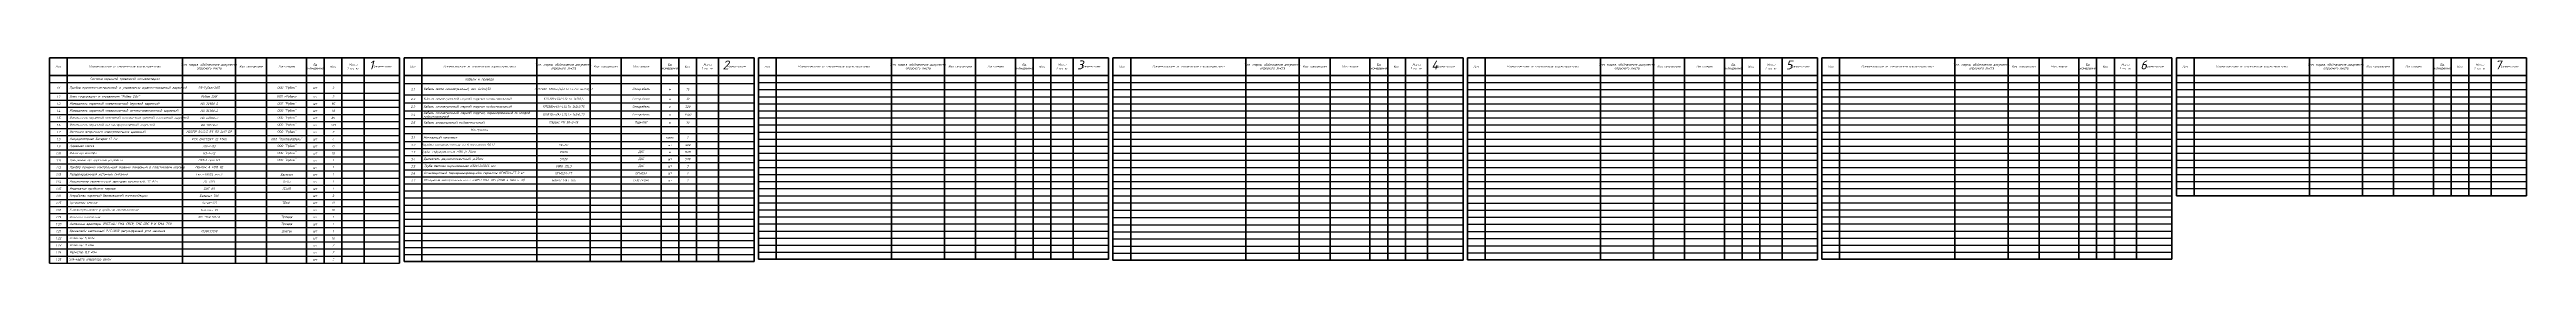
# Model space of a CAD drawing. Header units: millimetres. Extents: x 0 to 2795, y 0 to 232.
import ezdxf

# ---------------------------------------------------------------- set-up
doc = ezdxf.new("R2010")
doc.units = ezdxf.units.MM
doc.layers.get('Defpoints').update_dxf_attribs({"color": 42})
doc.styles.add('ISOCPEUR', font='isocpeui.ttf', dxfattribs={"height": 250})

# ---------------------------------------------------------------- blocks, each defined once
blk = doc.blocks.new('*T1')
at = {"color": 0, "linetype": 'ByBlock', "lineweight": 70, "transparency": 16777216}
for p, q in [((0, 0), (395, 0)), ((0, 0), (0, -232.4)), ((20, 0), (20, -232.4)), ((150, 0), (150, -232.4)), ((210, 0), (210, -232.4)), ((245, 0), (245, -232.4)), ((290, 0), (290, -232.4)), ((310, 0), (310, -232.4)), ((330, 0), (330, -232.4)), ((355, 0), (355, -232.4)), ((395, 0), (395, -232.4)), ((400, 0), (795, 0)), ((400, 0), (400, -230.6)), ((420, 0), (420, -230.6)), ((550, 0), (550, -230.6)), ((610, 0), (610, -230.6)), ((645, 0), (645, -230.6)), ((690, 0), (690, -230.6)), ((710, 0), (710, -230.6)), ((730, 0), (730, -230.6)), ((755, 0), (755, -230.6)), ((795, 0), (795, -230.6)), ((800, 0), (1195, 0)), ((800, 0), (800, -228)), ((820, 0), (820, -228)), ((950, 0), (950, -228)), ((1010, 0), (1010, -228)), ((1045, 0), (1045, -228)), ((1090, 0), (1090, -228)), ((1110, 0), (1110, -228)), ((1130, 0), (1130, -228)), ((1155, 0), (1155, -228)), ((1195, 0), (1195, -228)), ((1200, 0), (1595, 0)), ((1200, 0), (1200, -229)), ((1220, 0), (1220, -229)), ((1350, 0), (1350, -229)), ((1410, 0), (1410, -229)), ((1445, 0), (1445, -229)), ((1490, 0), (1490, -229)), ((1510, 0), (1510, -229)), ((1530, 0), (1530, -229)), ((1555, 0), (1555, -229)), ((1595, 0), (1595, -229)), ((1600, 0), (1995, 0)), ((1600, 0), (1600, -228.6)), ((1620, 0), (1620, -228.6)), ((1750, 0), (1750, -228.6)), ((1810, 0), (1810, -228.6)), ((1845, 0), (1845, -228.6)), ((1890, 0), (1890, -228.6)), ((1910, 0), (1910, -228.6)), ((1930, 0), (1930, -228.6)), ((1955, 0), (1955, -228.6)), ((1995, 0), (1995, -228.6)), ((2000, 0), (2395, 0)), ((2000, 0), (2000, -228)), ((2020, 0), (2020, -228)), ((2150, 0), (2150, -228)), ((2210, 0), (2210, -228)), ((2245, 0), (2245, -228)), ((2290, 0), (2290, -228)), ((2310, 0), (2310, -228)), ((2330, 0), (2330, -228)), ((2355, 0), (2355, -228)), ((2395, 0), (2395, -228)), ((2400, 0), (2795, 0)), ((2400, 0), (2400, -156)), ((2420, 0), (2420, -156)), ((2550, 0), (2550, -156)), ((2610, 0), (2610, -156)), ((2645, 0), (2645, -156)), ((2690, 0), (2690, -156)), ((2710, 0), (2710, -156)), ((2730, 0), (2730, -156)), ((2755, 0), (2755, -156)), ((2795, 0), (2795, -156)), ((0, -20), (395, -20)), ((2400, -156), (2795, -156))]:
    blk.add_line(p, q, dxfattribs=at)
at = {"color": 0, "linetype": 'ByBlock', "lineweight": 25, "transparency": 16777216}
for p, q in [((400, -20), (795, -20)), ((800, -20), (1195, -20)), ((1200, -20), (1595, -20)), ((1600, -20), (1995, -20)), ((2000, -20), (2395, -20)), ((2400, -20), (2795, -20)), ((0, -28), (395, -28)), ((0, -40), (395, -40)), ((0, -48), (395, -48)), ((400, -28.9), (795, -28.9)), ((400, -42), (795, -42)), ((400, -50.9), (795, -50.9)), ((800, -28), (1195, -28)), ((800, -36), (1195, -36)), ((800, -44), (1195, -44)), ((800, -52), (1195, -52)), ((1200, -28), (1595, -28)), ((1200, -36), (1595, -36)), ((1200, -44), (1595, -44)), ((1200, -52), (1595, -52)), ((1600, -28), (1995, -28)), ((1600, -36), (1995, -36)), ((1600, -44), (1995, -44)), ((1600, -52), (1995, -52)), ((2000, -28), (2395, -28)), ((2000, -36), (2395, -36)), ((2000, -44), (2395, -44)), ((2000, -52), (2395, -52)), ((2400, -28), (2795, -28)), ((2400, -36), (2795, -36)), ((2400, -44), (2795, -44)), ((2400, -52), (2795, -52)), ((0, -56), (395, -56)), ((0, -64), (395, -64)), ((0, -72), (395, -72)), ((0, -80), (395, -80)), ((400, -59.8), (795, -59.8)), ((400, -68.7), (795, -68.7)), ((400, -77.7), (795, -77.7)), ((800, -60), (1195, -60)), ((800, -68), (1195, -68)), ((800, -76), (1195, -76)), ((1200, -60), (1595, -60)), ((1200, -68), (1595, -68)), ((1200, -76), (1595, -76)), ((1600, -60), (1995, -60)), ((1600, -68), (1995, -68)), ((1600, -76), (1995, -76)), ((2000, -60), (2395, -60)), ((2000, -68), (2395, -68)), ((2000, -76), (2395, -76)), ((2400, -60), (2795, -60)), ((2400, -68), (2795, -68)), ((2400, -76), (2795, -76)), ((0, -88), (395, -88)), ((0, -96), (395, -96)), ((0, -104), (395, -104)), ((400, -85.7), (795, -85.7)), ((400, -94.6), (795, -94.6)), ((400, -102.6), (795, -102.6)), ((400, -110.6), (795, -110.6)), ((800, -84), (1195, -84)), ((800, -92), (1195, -92)), ((800, -100), (1195, -100)), ((800, -108), (1195, -108)), ((1200, -84), (1595, -84)), ((1200, -92), (1595, -92)), ((1200, -100), (1595, -100)), ((1200, -108), (1595, -108)), ((1600, -84), (1995, -84)), ((1600, -92), (1995, -92)), ((1600, -100), (1995, -100)), ((1600, -108), (1995, -108)), ((2000, -84), (2395, -84)), ((2000, -92), (2395, -92)), ((2000, -100), (2395, -100)), ((2000, -108), (2395, -108)), ((2400, -84), (2795, -84)), ((2400, -92), (2795, -92)), ((2400, -100), (2795, -100)), ((2400, -108), (2795, -108)), ((0, -112), (395, -112)), ((0, -120), (395, -120)), ((0, -128), (395, -128)), ((0, -136.2), (395, -136.2)), ((400, -118.6), (795, -118.6)), ((400, -126.6), (795, -126.6)), ((400, -134.6), (795, -134.6)), ((800, -116), (1195, -116)), ((800, -124), (1195, -124)), ((800, -132), (1195, -132)), ((1200, -116), (1595, -116)), ((1200, -124), (1595, -124)), ((1200, -132), (1595, -132)), ((1600, -116), (1995, -116)), ((1600, -124), (1995, -124)), ((1600, -132), (1995, -132)), ((2000, -116), (2395, -116)), ((2000, -124), (2395, -124)), ((2000, -132), (2395, -132)), ((2400, -116), (2795, -116)), ((2400, -124), (2795, -124)), ((2400, -132), (2795, -132)), ((0, -144.2), (395, -144.2)), ((0, -152.2), (395, -152.2)), ((0, -160.2), (395, -160.2)), ((400, -142.6), (795, -142.6)), ((400, -150.6), (795, -150.6)), ((400, -158.6), (795, -158.6)), ((400, -166.6), (795, -166.6)), ((800, -140), (1195, -140)), ((800, -148), (1195, -148)), ((800, -156), (1195, -156)), ((800, -164), (1195, -164)), ((1200, -140), (1595, -140)), ((1200, -148), (1595, -148)), ((1200, -156), (1595, -156)), ((1200, -164), (1595, -164)), ((1600, -140), (1995, -140)), ((1600, -148), (1995, -148)), ((1600, -156), (1995, -156)), ((1600, -164.4), (1995, -164.4)), ((2000, -140), (2395, -140)), ((2000, -148), (2395, -148)), ((2000, -156), (2395, -156)), ((2000, -164), (2395, -164)), ((2400, -140), (2795, -140)), ((2400, -148), (2795, -148)), ((0, -168.2), (395, -168.2)), ((0, -176.2), (395, -176.2)), ((0, -184.2), (395, -184.2)), ((0, -192.2), (395, -192.2)), ((400, -174.6), (795, -174.6)), ((400, -182.6), (795, -182.6)), ((400, -190.6), (795, -190.6)), ((800, -172), (1195, -172)), ((800, -180), (1195, -180)), ((800, -188), (1195, -188)), ((1200, -172.4), (1595, -172.4)), ((1200, -180.8), (1595, -180.8)), ((1200, -189), (1595, -189)), ((1600, -172.4), (1995, -172.4)), ((1600, -180.4), (1995, -180.4)), ((1600, -188.4), (1995, -188.4)), ((2000, -172), (2395, -172)), ((2000, -180), (2395, -180)), ((2000, -188), (2395, -188)), ((0, -200.2), (395, -200.2)), ((0, -208.2), (395, -208.2)), ((0, -216.2), (395, -216.2)), ((400, -198.6), (795, -198.6)), ((400, -206.6), (795, -206.6)), ((400, -214.6), (795, -214.6)), ((400, -222.6), (795, -222.6)), ((800, -196), (1195, -196)), ((800, -204), (1195, -204)), ((800, -212), (1195, -212)), ((800, -220), (1195, -220)), ((1200, -197), (1595, -197)), ((1200, -205), (1595, -205)), ((1200, -213), (1595, -213)), ((1200, -221), (1595, -221)), ((1600, -196.6), (1995, -196.6)), ((1600, -204.6), (1995, -204.6)), ((1600, -212.6), (1995, -212.6)), ((1600, -220.6), (1995, -220.6)), ((2000, -196), (2395, -196)), ((2000, -204), (2395, -204)), ((2000, -212), (2395, -212)), ((2000, -220), (2395, -220)), ((0, -224.3), (395, -224.3)), ((0, -232.4), (395, -232.4)), ((400, -230.6), (795, -230.6)), ((800, -228), (1195, -228)), ((1200, -229), (1595, -229)), ((1600, -228.6), (1995, -228.6)), ((2000, -228), (2395, -228))]:
    blk.add_line(p, q, dxfattribs=at)
at = {"transparency": 16777216, "char_height": 2.5, "style": 'ISOCPEUR'}
for s, insert, width, attachment_point in [('Поз.', (10, -10), 19, 5), ('Наименование и техническая характеристика', (85, -10), 125, 5), ('Система охранной тревожной сигнализации', (85, -24), 125, 5), ('Тип, марка, обозначение документа, опросного листа', (180, -10), 59, 5), ('Код продукции', (227.5, -10), 34, 5), ('Поставщик', (267.5, -10), 44, 5), ('Ед. измерения', (300, -10), 19, 5), ('Кол.', (320, -10), 19, 5), ('Масса\\P1 ед. кг', (342.5, -10), 24, 5), ('Примечание', (375, -10), 39, 5), ('Поз.', (410, -10), 19, 5), ('Наименование и техническая характеристика', (485, -10), 125, 5), ('Кабели и провода', (485, -24.5), 126, 5), ('Тип, марка, обозначение документа, опросного листа', (580, -10), 59, 5), ('Код продукции', (627.5, -10), 34, 5), ('Поставщик', (667.5, -10), 44, 5), ('Ед. измерения', (700, -10), 19, 5), ('Кол.', (720, -10), 19, 5), ('Масса\\P1 ед. кг', (742.5, -10), 24, 5), ('Примечание', (775, -10), 39, 5), ('Поз.', (810, -10), 19, 5), ('Наименование и техническая характеристика', (885, -10), 125, 5), ('Тип, марка, обозначение документа, опросного листа', (980, -10), 59, 5), ('Код продукции', (1027.5, -10), 34, 5), ('Поставщик', (1067.5, -10), 44, 5), ('Ед. измерения', (1100, -10), 19, 5), ('Кол.', (1120, -10), 19, 5), ('Масса\\P1 ед. кг', (1142.5, -10), 24, 5), ('Примечание', (1175, -10), 39, 5), ('Поз.', (1210, -10), 19, 5), ('Наименование и техническая характеристика', (1285, -10), 125, 5), ('Тип, марка, обозначение документа, опросного листа', (1380, -10), 59, 5), ('Код продукции', (1427.5, -10), 34, 5), ('Поставщик', (1467.5, -10), 44, 5), ('Ед. измерения', (1500, -10), 19, 5), ('Кол.', (1520, -10), 19, 5), ('Масса\\P1 ед. кг', (1542.5, -10), 24, 5), ('Примечание', (1575, -10), 39, 5), ('Поз.', (1610, -10), 19, 5), ('Наименование и техническая характеристика', (1685, -10), 125, 5), ('Тип, марка, обозначение документа, опросного листа', (1780, -10), 59, 5), ('Код продукции', (1827.5, -10), 34, 5), ('Поставщик', (1867.5, -10), 44, 5), ('Ед. измерения', (1900, -10), 19, 5), ('Кол.', (1920, -10), 19, 5), ('Масса\\P1 ед. кг', (1942.5, -10), 24, 5), ('Примечание', (1975, -10), 39, 5), ('Поз.', (2010, -10), 19, 5), ('Наименование и техническая характеристика', (2085, -10), 125, 5), ('Тип, марка, обозначение документа, опросного листа', (2180, -10), 59, 5), ('Код продукции', (2227.5, -10), 34, 5), ('Поставщик', (2267.5, -10), 44, 5), ('Ед. измерения', (2300, -10), 19, 5), ('Кол.', (2320, -10), 19, 5), ('Масса\\P1 ед. кг', (2342.5, -10), 24, 5), ('Примечание', (2375, -10), 39, 5), ('Поз.', (2410, -10), 19, 5), ('Наименование и техническая характеристика', (2485, -10), 125, 5), ('Тип, марка, обозначение документа, опросного листа', (2580, -10), 59, 5), ('Код продукции', (2627.5, -10), 34, 5), ('Поставщик', (2667.5, -10), 44, 5), ('Ед. измерения', (2700, -10), 19, 5), ('Кол.', (2720, -10), 19, 5), ('Масса\\P1 ед. кг', (2742.5, -10), 24, 5), ('Примечание', (2775, -10), 39, 5), ('1.2', (10, -44), 19.8, 5), ('1.3', (10, -52), 19.8, 5), ('1.1', (10, -34), 19.8, 5), ('Прибор приемно-контрольный и управления охранно-пожарный адресный', (22.5, -34), 125, 4), ('Блок индикации и управления "Рубеж-БИУ"', (22.5, -44), 125, 4), ('Извещатель охранный поверхностный звуковой адресный', (22.5, -52), 125, 4), ('R3-Рубеж-2ОП', (180, -34), 59.8, 5), ('ИО 32920-2', (180, -52), 59.8, 5), ('Рубеж-БИУ', (180, -44), 59.8, 5), ('ООО «Рубеж»', (267.5, -44), 44.8, 5), ('ООО "Рубеж"', (267.5, -34), 44.8, 5), ('ООО "Рубеж"', (267.5, -52), 44.8, 5), ('шт.', (300, -34), 19.8, 5), ('шт.', (300, -44), 19.8, 5), ('шт.', (300, -52), 19.8, 5), ('95', (320, -52), 19.8, 5), ('2', (320, -34), 19.8, 5), ('2', (320, -44), 19.8, 5), ('2.2', (410, -46.5), 19.8, 5), ('2.3', (410, -55.4), 19.8, 5), ('2.1', (410, -35.5), 19.8, 5), ('Кабель связи симметричный, сеч. 4x2x0,52', (422, -35.5), 126, 4), ('Кабель симметричный парной скрутки низкотоксичный', (422, -46.5), 126, 4), ('Кабель симметричный парной скрутки низкотоксичный', (422, -55.4), 126, 4), ('ЛОУТОКС КВПнг(A)-LSLTx-5e 4x2x0,52', (580, -35.5), 59.8, 5), ('КПСВВнг(А)-LSLTx 2х2х0,75', (580, -55.4), 59.8, 5), ('КПСВВнг(А)-LSLTx 1x2x1,5', (580, -46.5), 59.8, 5), ('Спецкабель', (667.5, -35.5), 44.8, 5), ('Спецкабель', (667.5, -46.5), 44.8, 5), ('Спецкабель', (667.5, -55.4), 44.8, 5), ('м', (700, -35.5), 19.8, 5), ('м', (700, -46.5), 19.8, 5), ('м', (700, -55.4), 19.8, 5), ('320', (720, -55.4), 19.8, 5), ('70', (720, -35.5), 19.8, 5), ('10', (720, -46.5), 19.8, 5), ('1.4', (10, -60), 19.8, 5), ('1.5', (10, -68), 19.8, 5), ('1.6', (10, -76), 19.8, 5), ('1.7', (10, -84), 19.8, 5), ('Извещатель охранный поверхностный оптико-электронный адресный', (22.5, -60), 125, 4), ('Извещатель охранный объемный оптико-электронный пассивный адресный', (22.5, -68), 125, 4), ('Извещатель охранный магнитоуправляемый адресный', (22.5, -76), 125, 4), ('Источник вторичного электропитания адресный', (22.5, -84), 125, 4), ('ИВЭПР 24/2,5 RS-R3 2х17 БР', (180, -84), 59.8, 5), ('ИО 40920-2', (180, -68), 59.8, 5), ('ИО 30920-2', (180, -60), 59.8, 5), ('ИО 10220-2', (180, -76), 59.8, 5), ('ООО "Рубеж"', (267.5, -60), 44, 5), ('ООО "Рубеж"', (267.5, -68), 44, 5), ('ООО "Рубеж"', (267.5, -76), 44, 5), ('ООО "Рубеж"', (267.5, -84), 44, 5), ('шт.', (300, -60), 19.8, 5), ('шт.', (300, -68), 19.8, 5), ('шт.', (300, -76), 19.8, 5), ('шт.', (300, -84), 19.8, 5), ('333', (320, -76), 19.8, 5), ('89', (320, -68), 19.8, 5), ('18', (320, -60), 19.8, 5), ('2', (320, -84), 19.8, 5), ('2.4', (410, -64.3), 19.8, 5), ('2.5', (410, -73.2), 19.8, 5), ('Кабель симметричный парной скрутки, экранированный со слюдой низкотоксичный', (422, -64.3), 126, 4), ('Кабель коаксиальный низкотоксичный', (422, -73.2), 126, 4), ('Материалы', (485, -81.7), 126, 5), ('КПВЭВнг(А)-LSLTx 1х2х0,75', (580, -64.3), 59.8, 5), ('Паракс РК 50-3-18', (580, -73.2), 59.8, 5), ('Спецкабель', (667.5, -64.3), 44.8, 5), ('Паритет', (667.5, -73.2), 44.8, 5), ('м', (700, -64.3), 19.8, 5), ('м', (700, -73.2), 19.8, 5), ('3500', (720, -64.3), 19.8, 5), ('10', (720, -73.2), 19.8, 5), ('1.10', (10, -108), 19.8, 5), ('1.8', (10, -92), 19.8, 5), ('1.9', (10, -100), 19.8, 5), ('Аккумуляторная батарея 17 Ач', (22.5, -92), 125, 4), ('Адресная метка', (22.5, -100), 125, 4), ('Изолятор шлейфа', (22.5, -108), 125, 4), ('PTK-BATTERY 12-17Ah', (180, -92), 59.8, 5), ('АМ-1-R3', (180, -100), 59.8, 5), ('ИЗ-1-R3', (180, -108), 59.8, 5), ('ООО "ПожТехКабель"', (267.5, -92), 44, 5), ('ООО "Рубеж"', (267.5, -100), 44, 5), ('ООО "Рубеж"', (267.5, -108), 44, 5), ('шт.', (300, -92), 19.8, 5), ('шт.', (300, -100), 19.8, 5), ('шт.', (300, -108), 19.8, 5), ('15', (320, -108), 19.8, 5), ('11', (320, -100), 19.8, 5), ('4', (320, -92), 19.8, 5), ('3.2', (410, -98.6), 19.8, 5), ('3.3', (410, -106.6), 19.8, 5), ('3.1', (410, -90.1), 19.8, 5), ('Коробка соединительная на 6 контактов (КСС)', (420.1, -98.6), 129.8, 4), ('Труба гофрированная ПВХ Д=20мм', (420.1, -106.6), 129.8, 4), ('Монтажный комплект', (422, -90.1), 126, 4), ('УК-2П', (580, -98.6), 59.8, 5), ('91920', (580, -106.6), 59.8, 5), ('ДКС', (667.5, -106.6), 44.8, 5), ('комп.', (700, -90.1), 19.8, 5), ('шт', (700, -98.6), 19.8, 5), ('м', (700, -106.6), 19.8, 5), ('1600', (720, -106.6), 19.8, 5), ('400', (720, -98.6), 19.8, 5), ('1', (720, -90.1), 19.8, 5), ('1.14', (10, -140.2), 19.8, 5), ('1.12', (10, -124), 19.8, 5), ('1.13', (10, -132.1), 19.8, 5), ('1.11', (10, -116), 19.8, 5), ('Аккумулятор герметичный свинцово-кислотный, 17 А/ч', (22.5, -140.2), 125, 4), ('Программатор адресных устройств', (22.5, -116), 125, 4), ('Прибор приемно-контрольный охранно-пожарный в пластиковом корпусе', (22.5, -124), 125, 4), ('Резервированный источник питания ', (22.5, -132.1), 125, 4), ('Приток-А-КОП-02', (180, -124), 59.8, 5), ('Скат-1200Д исп.2', (180, -132.1), 59.8, 5), ('ПКУ-1 прот.R3', (180, -116), 59.8, 5), ('DT 1217', (180, -140.2), 59.8, 5), ('ООО "Рубеж"', (267.5, -116), 44, 5), ('Бастион', (267.5, -132.1), 44, 5), ('Delta', (267.5, -140.2), 44, 5), ('шт.', (300, -116), 19.8, 5), ('шт.', (300, -124), 19.8, 5), ('шт.', (300, -132.1), 19.8, 5), ('шт.', (300, -140.2), 19.8, 5), ('1', (320, -116), 19.8, 5), ('1', (320, -124), 19.8, 5), ('1', (320, -132.1), 19.8, 5), ('1', (320, -140.2), 19.8, 5), ('3.4', (410, -114.6), 19.8, 5), ('3.5', (410, -122.6), 19.8, 5), ('3.6', (410, -130.6), 19.8, 5), ('3.7', (410, -138.6), 19.8, 5), ('Держатель двухкомпонентный, д.20мм', (422, -114.6), 126, 4), ('Огнезащитный терморасширяющийся герметик ОГНЕЗА-ГТ 3 кг', (422.5, -130.6), 125, 4), ('Негорючая минеральная вата WIRED MAT 105 (2000 х 1000 х 70)', (422.5, -138.6), 125, 4), ('Труба жесткая оцинкованная ø32x1,2x3000 мм', (422.5, -122.6), 125, 4), ('WIRED MAT 105', (580, -138.6), 59.8, 5), ('ОГНЕЗА-ГТ', (580, -130.6), 59.8, 5), ('6008-32L3', (580, -122.6), 59.8, 5), ('51120', (580, -114.6), 59.8, 5), ('ТЕХСТРОНГ', (667.5, -138.6), 44, 5), ('ОГНЕЗА', (667.5, -130.6), 44, 5), ('ДКС', (667.5, -114.6), 44.8, 5), ('ДКС', (667.5, -122.6), 44, 5), ('шт', (700, -114.6), 19.8, 5), ('шт', (700, -122.6), 19.8, 5), ('шт', (700, -130.6), 19.8, 5), ('шт', (700, -138.6), 19.8, 5), ('500', (720, -114.6), 19.8, 5), ('3', (720, -122.6), 19.8, 5), ('1', (720, -130.6), 19.8, 5), ('1', (720, -138.6), 19.8, 5), ('1.15', (10, -148.2), 19.8, 5), ('1.16', (10, -156.2), 19.8, 5), ('1.17', (10, -164.2), 19.8, 5), ('Устройство охранной беспроводной сигнализации', (22.5, -156.2), 125, 4), ('Индикатор прибытия наряда', (22.5, -148.2), 125, 4), ('Тревожная кнопка', (22.5, -164.2), 125, 4), ('Базальт 708', (180, -156.2), 59.8, 5), ('Астра-321', (180, -164.2), 59.8, 5), ('БИГ-09', (180, -148.2), 59.8, 5), ('ПЭАП', (267.5, -148.2), 44.8, 5), ('ТЕКО\xa0', (267.5, -164.2), 44.8, 5), ('шт.', (300, -148.2), 19.8, 5), ('шт.', (300, -156.2), 19.8, 5), ('шт.', (300, -164.2), 19.8, 5), ('3', (320, -156.2), 19.8, 5), ('11', (320, -164.2), 19.8, 5), ('1', (320, -148.2), 19.8, 5), ('1.20', (10, -188.2), 19.8, 5), ('1.18', (10, -172.2), 19.8, 5), ('1.19', (10, -180.2), 19.8, 5), ('1.21', (10, -196.2), 19.8, 5), ('Антенна панельная\xa0', (22.5, -180.2), 125, 4), ('Антенные адаптеры (PIGTAIL) SMA-CRC9, FME-CRC 9 И SMA-TS9', (22.5, -188.2), 125, 4), ('Радиопередающее устройство однокнопочное', (22.5, -172.2), 125, 4), ('Кронштейн настенный Р/Г/ЖКУ регулируемый угол наклона', (22.5, -196.2), 125, 4), ('КН 2160 SOTA', (180, -180.2), 59.8, 5), ('Базальт 91', (180, -172.2), 59.8, 5), ('1030400018', (180, -196.2), 59.8, 5), ('Триада', (267.5, -180.2), 44.8, 5), ('Триада', (267.5, -188.2), 44.8, 5), ('Элетех', (267.5, -196.2), 44.8, 5), ('шт.', (300, -172.2), 19.8, 5), ('шт.', (300, -180.2), 19.8, 5), ('шт.', (300, -188.2), 19.8, 5), ('шт.', (300, -196.2), 19.8, 5), ('10', (320, -172.2), 19.8, 5), ('1', (320, -180.2), 19.8, 5), ('1', (320, -188.2), 19.8, 5), ('1', (320, -196.2), 19.8, 5), ('1.23', (10, -212.2), 19.8, 5), ('1.24', (10, -220.2), 19.8, 5), ('1.22', (10, -204.2), 19.8, 5), ('Резистор 5,1кОм', (22.5, -204.2), 125, 4), ('Резистор 3 кОм', (22.5, -212.2), 125, 4), ('Резистор 8,3 кОм', (22.5, -220.2), 125, 4), ('шт.', (300, -204.2), 19.8, 5), ('шт.', (300, -212.2), 19.8, 5), ('шт.', (300, -220.2), 19.8, 5), ('10', (320, -204.2), 19.8, 5), ('2', (320, -212.2), 19.8, 5), ('2', (320, -220.2), 19.8, 5), ('1.25', (10, -228.3), 19.8, 5), ('Sim-карта оператора связи', (22, -228.3), 126, 4), ('шт.', (300, -228.3), 19.8, 5), ('2', (320, -228.3), 19.8, 5)]:
    blk.add_mtext(s, dxfattribs=dict(at, insert=insert, width=width, attachment_point=attachment_point))
blk = doc.blocks.new('*T52')
at = {"color": 0, "linetype": 'ByBlock', "lineweight": 70, "transparency": 16777216}
for p, q in [((0, 0), (395, 0)), ((0, 0), (0, -230.6)), ((20, 0), (20, -230.6)), ((150, 0), (150, -230.6)), ((210, 0), (210, -230.6)), ((245, 0), (245, -230.6)), ((290, 0), (290, -230.6)), ((310, 0), (310, -230.6)), ((330, 0), (330, -230.6)), ((355, 0), (355, -230.6)), ((395, 0), (395, -230.6)), ((0, -20), (395, -20)), ((0, -230.6), (395, -230.6))]:
    blk.add_line(p, q, dxfattribs=at)
at = {"color": 0, "linetype": 'ByBlock', "lineweight": 25, "transparency": 16777216}
for p, q in [((0, -28.9), (395, -28.9)), ((0, -42), (395, -42)), ((0, -50.9), (395, -50.9)), ((0, -59.8), (395, -59.8)), ((0, -68.7), (395, -68.7)), ((0, -77.7), (395, -77.7)), ((0, -85.7), (395, -85.7)), ((0, -94.6), (395, -94.6)), ((0, -102.6), (395, -102.6)), ((0, -110.6), (395, -110.6)), ((0, -118.6), (395, -118.6)), ((0, -126.6), (395, -126.6)), ((0, -134.6), (395, -134.6)), ((0, -142.6), (395, -142.6)), ((0, -150.6), (395, -150.6)), ((0, -158.6), (395, -158.6)), ((0, -166.6), (395, -166.6)), ((0, -174.6), (395, -174.6)), ((0, -182.6), (395, -182.6)), ((0, -190.6), (395, -190.6)), ((0, -198.6), (395, -198.6)), ((0, -206.6), (395, -206.6)), ((0, -214.6), (395, -214.6)), ((0, -222.6), (395, -222.6))]:
    blk.add_line(p, q, dxfattribs=at)
at = {"transparency": 16777216, "char_height": 2.5, "style": 'ISOCPEUR'}
for s, insert, width, attachment_point in [('Поз.', (10, -10), 19, 5), ('Наименование и техническая характеристика', (85, -10), 125, 5), ('Кабели и провода', (85, -24.5), 126, 5), ('Тип, марка, обозначение документа, опросного листа', (180, -10), 59, 5), ('Код продукции', (227.5, -10), 34, 5), ('Поставщик', (267.5, -10), 44, 5), ('Ед. измерения', (300, -10), 19, 5), ('Кол.', (320, -10), 19, 5), ('Масса\\P1 ед. кг', (342.5, -10), 24, 5), ('Примечание', (375, -10), 39, 5), ('2.2', (10, -46.5), 19.8, 5), ('2.3', (10, -55.4), 19.8, 5), ('2.1', (10, -35.5), 19.8, 5), ('Кабель связи симметричный, сеч. 4x2x0,52', (22, -35.5), 126, 4), ('Кабель симметричный парной скрутки низкотоксичный', (22, -46.5), 126, 4), ('Кабель симметричный парной скрутки низкотоксичный', (22, -55.4), 126, 4), ('ЛОУТОКС КВПнг(A)-LSLTx-5e 4x2x0,52', (180, -35.5), 59.8, 5), ('КПСВВнг(А)-LSLTx 2х2х0,75', (180, -55.4), 59.8, 5), ('КПСВВнг(А)-LSLTx 1x2x1,5', (180, -46.5), 59.8, 5), ('Спецкабель', (267.5, -35.5), 44.8, 5), ('Спецкабель', (267.5, -46.5), 44.8, 5), ('Спецкабель', (267.5, -55.4), 44.8, 5), ('м', (300, -35.5), 19.8, 5), ('м', (300, -46.5), 19.8, 5), ('м', (300, -55.4), 19.8, 5), ('320', (320, -55.4), 19.8, 5), ('70', (320, -35.5), 19.8, 5), ('10', (320, -46.5), 19.8, 5), ('2.4', (10, -64.3), 19.8, 5), ('2.5', (10, -73.2), 19.8, 5), ('Кабель симметричный парной скрутки, экранированный со слюдой низкотоксичный', (22, -64.3), 126, 4), ('Кабель коаксиальный низкотоксичный', (22, -73.2), 126, 4), ('Материалы', (85, -81.7), 126, 5), ('КПВЭВнг(А)-LSLTx 1х2х0,75', (180, -64.3), 59.8, 5), ('Паракс РК 50-3-18', (180, -73.2), 59.8, 5), ('Спецкабель', (267.5, -64.3), 44.8, 5), ('Паритет', (267.5, -73.2), 44.8, 5), ('м', (300, -64.3), 19.8, 5), ('м', (300, -73.2), 19.8, 5), ('3500', (320, -64.3), 19.8, 5), ('10', (320, -73.2), 19.8, 5), ('3.2', (10, -98.6), 19.8, 5), ('3.3', (10, -106.6), 19.8, 5), ('3.1', (10, -90.1), 19.8, 5), ('Коробка соединительная на 6 контактов (КСС)', (20.1, -98.6), 129.8, 4), ('Труба гофрированная ПВХ Д=20мм', (20.1, -106.6), 129.8, 4), ('Монтажный комплект', (22, -90.1), 126, 4), ('УК-2П', (180, -98.6), 59.8, 5), ('91920', (180, -106.6), 59.8, 5), ('ДКС', (267.5, -106.6), 44.8, 5), ('комп.', (300, -90.1), 19.8, 5), ('шт', (300, -98.6), 19.8, 5), ('м', (300, -106.6), 19.8, 5), ('1600', (320, -106.6), 19.8, 5), ('400', (320, -98.6), 19.8, 5), ('1', (320, -90.1), 19.8, 5), ('3.4', (10, -114.6), 19.8, 5), ('3.5', (10, -122.6), 19.8, 5), ('3.6', (10, -130.6), 19.8, 5), ('3.7', (10, -138.6), 19.8, 5), ('Держатель двухкомпонентный, д.20мм', (22, -114.6), 126, 4), ('Огнезащитный терморасширяющийся герметик ОГНЕЗА-ГТ 3 кг', (22.5, -130.6), 125, 4), ('Негорючая минеральная вата WIRED MAT 105 (2000 х 1000 х 70)', (22.5, -138.6), 125, 4), ('Труба жесткая оцинкованная ø32x1,2x3000 мм', (22.5, -122.6), 125, 4), ('WIRED MAT 105', (180, -138.6), 59.8, 5), ('ОГНЕЗА-ГТ', (180, -130.6), 59.8, 5), ('6008-32L3', (180, -122.6), 59.8, 5), ('51120', (180, -114.6), 59.8, 5), ('ТЕХСТРОНГ', (267.5, -138.6), 44, 5), ('ОГНЕЗА', (267.5, -130.6), 44, 5), ('ДКС', (267.5, -114.6), 44.8, 5), ('ДКС', (267.5, -122.6), 44, 5), ('шт', (300, -114.6), 19.8, 5), ('шт', (300, -122.6), 19.8, 5), ('шт', (300, -130.6), 19.8, 5), ('шт', (300, -138.6), 19.8, 5), ('500', (320, -114.6), 19.8, 5), ('3', (320, -122.6), 19.8, 5), ('1', (320, -130.6), 19.8, 5), ('1', (320, -138.6), 19.8, 5)]:
    blk.add_mtext(s, dxfattribs=dict(at, insert=insert, width=width, attachment_point=attachment_point))
blk = doc.blocks.new('*T53')
at = {"color": 0, "linetype": 'ByBlock', "lineweight": 70, "transparency": 16777216}
for p, q in [((0, 0), (395, 0)), ((0, 0), (0, -228)), ((20, 0), (20, -228)), ((150, 0), (150, -228)), ((210, 0), (210, -228)), ((245, 0), (245, -228)), ((290, 0), (290, -228)), ((310, 0), (310, -228)), ((330, 0), (330, -228)), ((355, 0), (355, -228)), ((395, 0), (395, -228)), ((0, -20), (395, -20)), ((0, -228), (395, -228))]:
    blk.add_line(p, q, dxfattribs=at)
at = {"color": 0, "linetype": 'ByBlock', "lineweight": 25, "transparency": 16777216}
for p, q in [((0, -28), (395, -28)), ((0, -36), (395, -36)), ((0, -44), (395, -44)), ((0, -52), (395, -52)), ((0, -60), (395, -60)), ((0, -68), (395, -68)), ((0, -76), (395, -76)), ((0, -84), (395, -84)), ((0, -92), (395, -92)), ((0, -100), (395, -100)), ((0, -108), (395, -108)), ((0, -116), (395, -116)), ((0, -124), (395, -124)), ((0, -132), (395, -132)), ((0, -140), (395, -140)), ((0, -148), (395, -148)), ((0, -156), (395, -156)), ((0, -164), (395, -164)), ((0, -172), (395, -172)), ((0, -180), (395, -180)), ((0, -188), (395, -188)), ((0, -196), (395, -196)), ((0, -204), (395, -204)), ((0, -212), (395, -212)), ((0, -220), (395, -220))]:
    blk.add_line(p, q, dxfattribs=at)
at = {"transparency": 16777216, "char_height": 2.5, "attachment_point": 5, "style": 'ISOCPEUR'}
for s, insert, width in [('Поз.', (10, -10), 19), ('Наименование и техническая характеристика', (85, -10), 125), ('Тип, марка, обозначение документа, опросного листа', (180, -10), 59), ('Код продукции', (227.5, -10), 34), ('Поставщик', (267.5, -10), 44), ('Ед. измерения', (300, -10), 19), ('Кол.', (320, -10), 19), ('Масса\\P1 ед. кг', (342.5, -10), 24), ('Примечание', (375, -10), 39)]:
    blk.add_mtext(s, dxfattribs=dict(at, insert=insert, width=width))
blk = doc.blocks.new('*T54')
at = {"color": 0, "linetype": 'ByBlock', "lineweight": 70, "transparency": 16777216}
for p, q in [((0, 0), (395, 0)), ((0, 0), (0, -229)), ((20, 0), (20, -229)), ((150, 0), (150, -229)), ((210, 0), (210, -229)), ((245, 0), (245, -229)), ((290, 0), (290, -229)), ((310, 0), (310, -229)), ((330, 0), (330, -229)), ((355, 0), (355, -229)), ((395, 0), (395, -229)), ((0, -20), (395, -20)), ((0, -229), (395, -229))]:
    blk.add_line(p, q, dxfattribs=at)
at = {"color": 0, "linetype": 'ByBlock', "lineweight": 25, "transparency": 16777216}
for p, q in [((0, -28), (395, -28)), ((0, -36), (395, -36)), ((0, -44), (395, -44)), ((0, -52), (395, -52)), ((0, -60), (395, -60)), ((0, -68), (395, -68)), ((0, -76), (395, -76)), ((0, -84), (395, -84)), ((0, -92), (395, -92)), ((0, -100), (395, -100)), ((0, -108), (395, -108)), ((0, -116), (395, -116)), ((0, -124), (395, -124)), ((0, -132), (395, -132)), ((0, -140), (395, -140)), ((0, -148), (395, -148)), ((0, -156), (395, -156)), ((0, -164), (395, -164)), ((0, -172.4), (395, -172.4)), ((0, -180.8), (395, -180.8)), ((0, -189), (395, -189)), ((0, -197), (395, -197)), ((0, -205), (395, -205)), ((0, -213), (395, -213)), ((0, -221), (395, -221))]:
    blk.add_line(p, q, dxfattribs=at)
at = {"transparency": 16777216, "char_height": 2.5, "attachment_point": 5, "style": 'ISOCPEUR'}
for s, insert, width in [('Поз.', (10, -10), 19), ('Наименование и техническая характеристика', (85, -10), 125), ('Тип, марка, обозначение документа, опросного листа', (180, -10), 59), ('Код продукции', (227.5, -10), 34), ('Поставщик', (267.5, -10), 44), ('Ед. измерения', (300, -10), 19), ('Кол.', (320, -10), 19), ('Масса\\P1 ед. кг', (342.5, -10), 24), ('Примечание', (375, -10), 39)]:
    blk.add_mtext(s, dxfattribs=dict(at, insert=insert, width=width))
blk = doc.blocks.new('*T55')
at = {"color": 0, "linetype": 'ByBlock', "lineweight": 70, "transparency": 16777216}
for p, q in [((0, 0), (395, 0)), ((0, 0), (0, -228.6)), ((20, 0), (20, -228.6)), ((150, 0), (150, -228.6)), ((210, 0), (210, -228.6)), ((245, 0), (245, -228.6)), ((290, 0), (290, -228.6)), ((310, 0), (310, -228.6)), ((330, 0), (330, -228.6)), ((355, 0), (355, -228.6)), ((395, 0), (395, -228.6)), ((0, -20), (395, -20)), ((0, -228.6), (395, -228.6))]:
    blk.add_line(p, q, dxfattribs=at)
at = {"color": 0, "linetype": 'ByBlock', "lineweight": 25, "transparency": 16777216}
for p, q in [((0, -28), (395, -28)), ((0, -36), (395, -36)), ((0, -44), (395, -44)), ((0, -52), (395, -52)), ((0, -60), (395, -60)), ((0, -68), (395, -68)), ((0, -76), (395, -76)), ((0, -84), (395, -84)), ((0, -92), (395, -92)), ((0, -100), (395, -100)), ((0, -108), (395, -108)), ((0, -116), (395, -116)), ((0, -124), (395, -124)), ((0, -132), (395, -132)), ((0, -140), (395, -140)), ((0, -148), (395, -148)), ((0, -156), (395, -156)), ((0, -164.4), (395, -164.4)), ((0, -172.4), (395, -172.4)), ((0, -180.4), (395, -180.4)), ((0, -188.4), (395, -188.4)), ((0, -196.6), (395, -196.6)), ((0, -204.6), (395, -204.6)), ((0, -212.6), (395, -212.6)), ((0, -220.6), (395, -220.6))]:
    blk.add_line(p, q, dxfattribs=at)
at = {"transparency": 16777216, "char_height": 2.5, "attachment_point": 5, "style": 'ISOCPEUR'}
for s, insert, width in [('Поз.', (10, -10), 19), ('Наименование и техническая характеристика', (85, -10), 125), ('Тип, марка, обозначение документа, опросного листа', (180, -10), 59), ('Код продукции', (227.5, -10), 34), ('Поставщик', (267.5, -10), 44), ('Ед. измерения', (300, -10), 19), ('Кол.', (320, -10), 19), ('Масса\\P1 ед. кг', (342.5, -10), 24), ('Примечание', (375, -10), 39)]:
    blk.add_mtext(s, dxfattribs=dict(at, insert=insert, width=width))
blk = doc.blocks.new('*T56')
at = {"color": 0, "linetype": 'ByBlock', "lineweight": 70, "transparency": 16777216}
for p, q in [((0, 0), (395, 0)), ((0, 0), (0, -228)), ((20, 0), (20, -228)), ((150, 0), (150, -228)), ((210, 0), (210, -228)), ((245, 0), (245, -228)), ((290, 0), (290, -228)), ((310, 0), (310, -228)), ((330, 0), (330, -228)), ((355, 0), (355, -228)), ((395, 0), (395, -228)), ((0, -20), (395, -20)), ((0, -228), (395, -228))]:
    blk.add_line(p, q, dxfattribs=at)
at = {"color": 0, "linetype": 'ByBlock', "lineweight": 25, "transparency": 16777216}
for p, q in [((0, -28), (395, -28)), ((0, -36), (395, -36)), ((0, -44), (395, -44)), ((0, -52), (395, -52)), ((0, -60), (395, -60)), ((0, -68), (395, -68)), ((0, -76), (395, -76)), ((0, -84), (395, -84)), ((0, -92), (395, -92)), ((0, -100), (395, -100)), ((0, -108), (395, -108)), ((0, -116), (395, -116)), ((0, -124), (395, -124)), ((0, -132), (395, -132)), ((0, -140), (395, -140)), ((0, -148), (395, -148)), ((0, -156), (395, -156)), ((0, -164), (395, -164)), ((0, -172), (395, -172)), ((0, -180), (395, -180)), ((0, -188), (395, -188)), ((0, -196), (395, -196)), ((0, -204), (395, -204)), ((0, -212), (395, -212)), ((0, -220), (395, -220))]:
    blk.add_line(p, q, dxfattribs=at)
at = {"transparency": 16777216, "char_height": 2.5, "attachment_point": 5, "style": 'ISOCPEUR'}
for s, insert, width in [('Поз.', (10, -10), 19), ('Наименование и техническая характеристика', (85, -10), 125), ('Тип, марка, обозначение документа, опросного листа', (180, -10), 59), ('Код продукции', (227.5, -10), 34), ('Поставщик', (267.5, -10), 44), ('Ед. измерения', (300, -10), 19), ('Кол.', (320, -10), 19), ('Масса\\P1 ед. кг', (342.5, -10), 24), ('Примечание', (375, -10), 39)]:
    blk.add_mtext(s, dxfattribs=dict(at, insert=insert, width=width))
blk = doc.blocks.new('*T57')
at = {"color": 0, "linetype": 'ByBlock', "lineweight": 70, "transparency": 16777216}
for p, q in [((0, 0), (395, 0)), ((0, 0), (0, -156)), ((20, 0), (20, -156)), ((150, 0), (150, -156)), ((210, 0), (210, -156)), ((245, 0), (245, -156)), ((290, 0), (290, -156)), ((310, 0), (310, -156)), ((330, 0), (330, -156)), ((355, 0), (355, -156)), ((395, 0), (395, -156)), ((0, -20), (395, -20)), ((0, -156), (395, -156))]:
    blk.add_line(p, q, dxfattribs=at)
at = {"color": 0, "linetype": 'ByBlock', "lineweight": 25, "transparency": 16777216}
for p, q in [((0, -28), (395, -28)), ((0, -36), (395, -36)), ((0, -44), (395, -44)), ((0, -52), (395, -52)), ((0, -60), (395, -60)), ((0, -68), (395, -68)), ((0, -76), (395, -76)), ((0, -84), (395, -84)), ((0, -92), (395, -92)), ((0, -100), (395, -100)), ((0, -108), (395, -108)), ((0, -116), (395, -116)), ((0, -124), (395, -124)), ((0, -132), (395, -132)), ((0, -140), (395, -140)), ((0, -148), (395, -148))]:
    blk.add_line(p, q, dxfattribs=at)
at = {"transparency": 16777216, "char_height": 2.5, "attachment_point": 5, "style": 'ISOCPEUR'}
for s, insert, width in [('Поз.', (10, -10), 19), ('Наименование и техническая характеристика', (85, -10), 125), ('Тип, марка, обозначение документа, опросного листа', (180, -10), 59), ('Код продукции', (227.5, -10), 34), ('Поставщик', (267.5, -10), 44), ('Ед. измерения', (300, -10), 19), ('Кол.', (320, -10), 19), ('Масса\\P1 ед. кг', (342.5, -10), 24), ('Примечание', (375, -10), 39)]:
    blk.add_mtext(s, dxfattribs=dict(at, insert=insert, width=width))

msp = doc.modelspace()

# ---------------------------------------------------------------- block references
for name, p in [('*T1', (0, 232)), ('*T52', (400, 232)), ('*T53', (800, 232)), ('*T54', (1200, 232)), ('*T55', (1600, 232)), ('*T56', (2000, 232)), ('*T57', (2400, 232))]:
    msp.add_blockref(name, p)

# ---------------------------------------------------------------- texts
at = {"layer": 'Defpoints', "char_height": 10, "width": 16, "attachment_point": 5, "style": 'ISOCPEUR'}
for s, insert in [('1', (363, 224)), ('2', (763, 224)), ('3', (1163, 224)), ('4', (1563, 224)), ('5', (1963, 224)), ('6', (2363, 224)), ('7', (2763, 224))]:
    msp.add_mtext(s, dxfattribs=dict(at, insert=insert))

doc.saveas('drawing.dxf')
